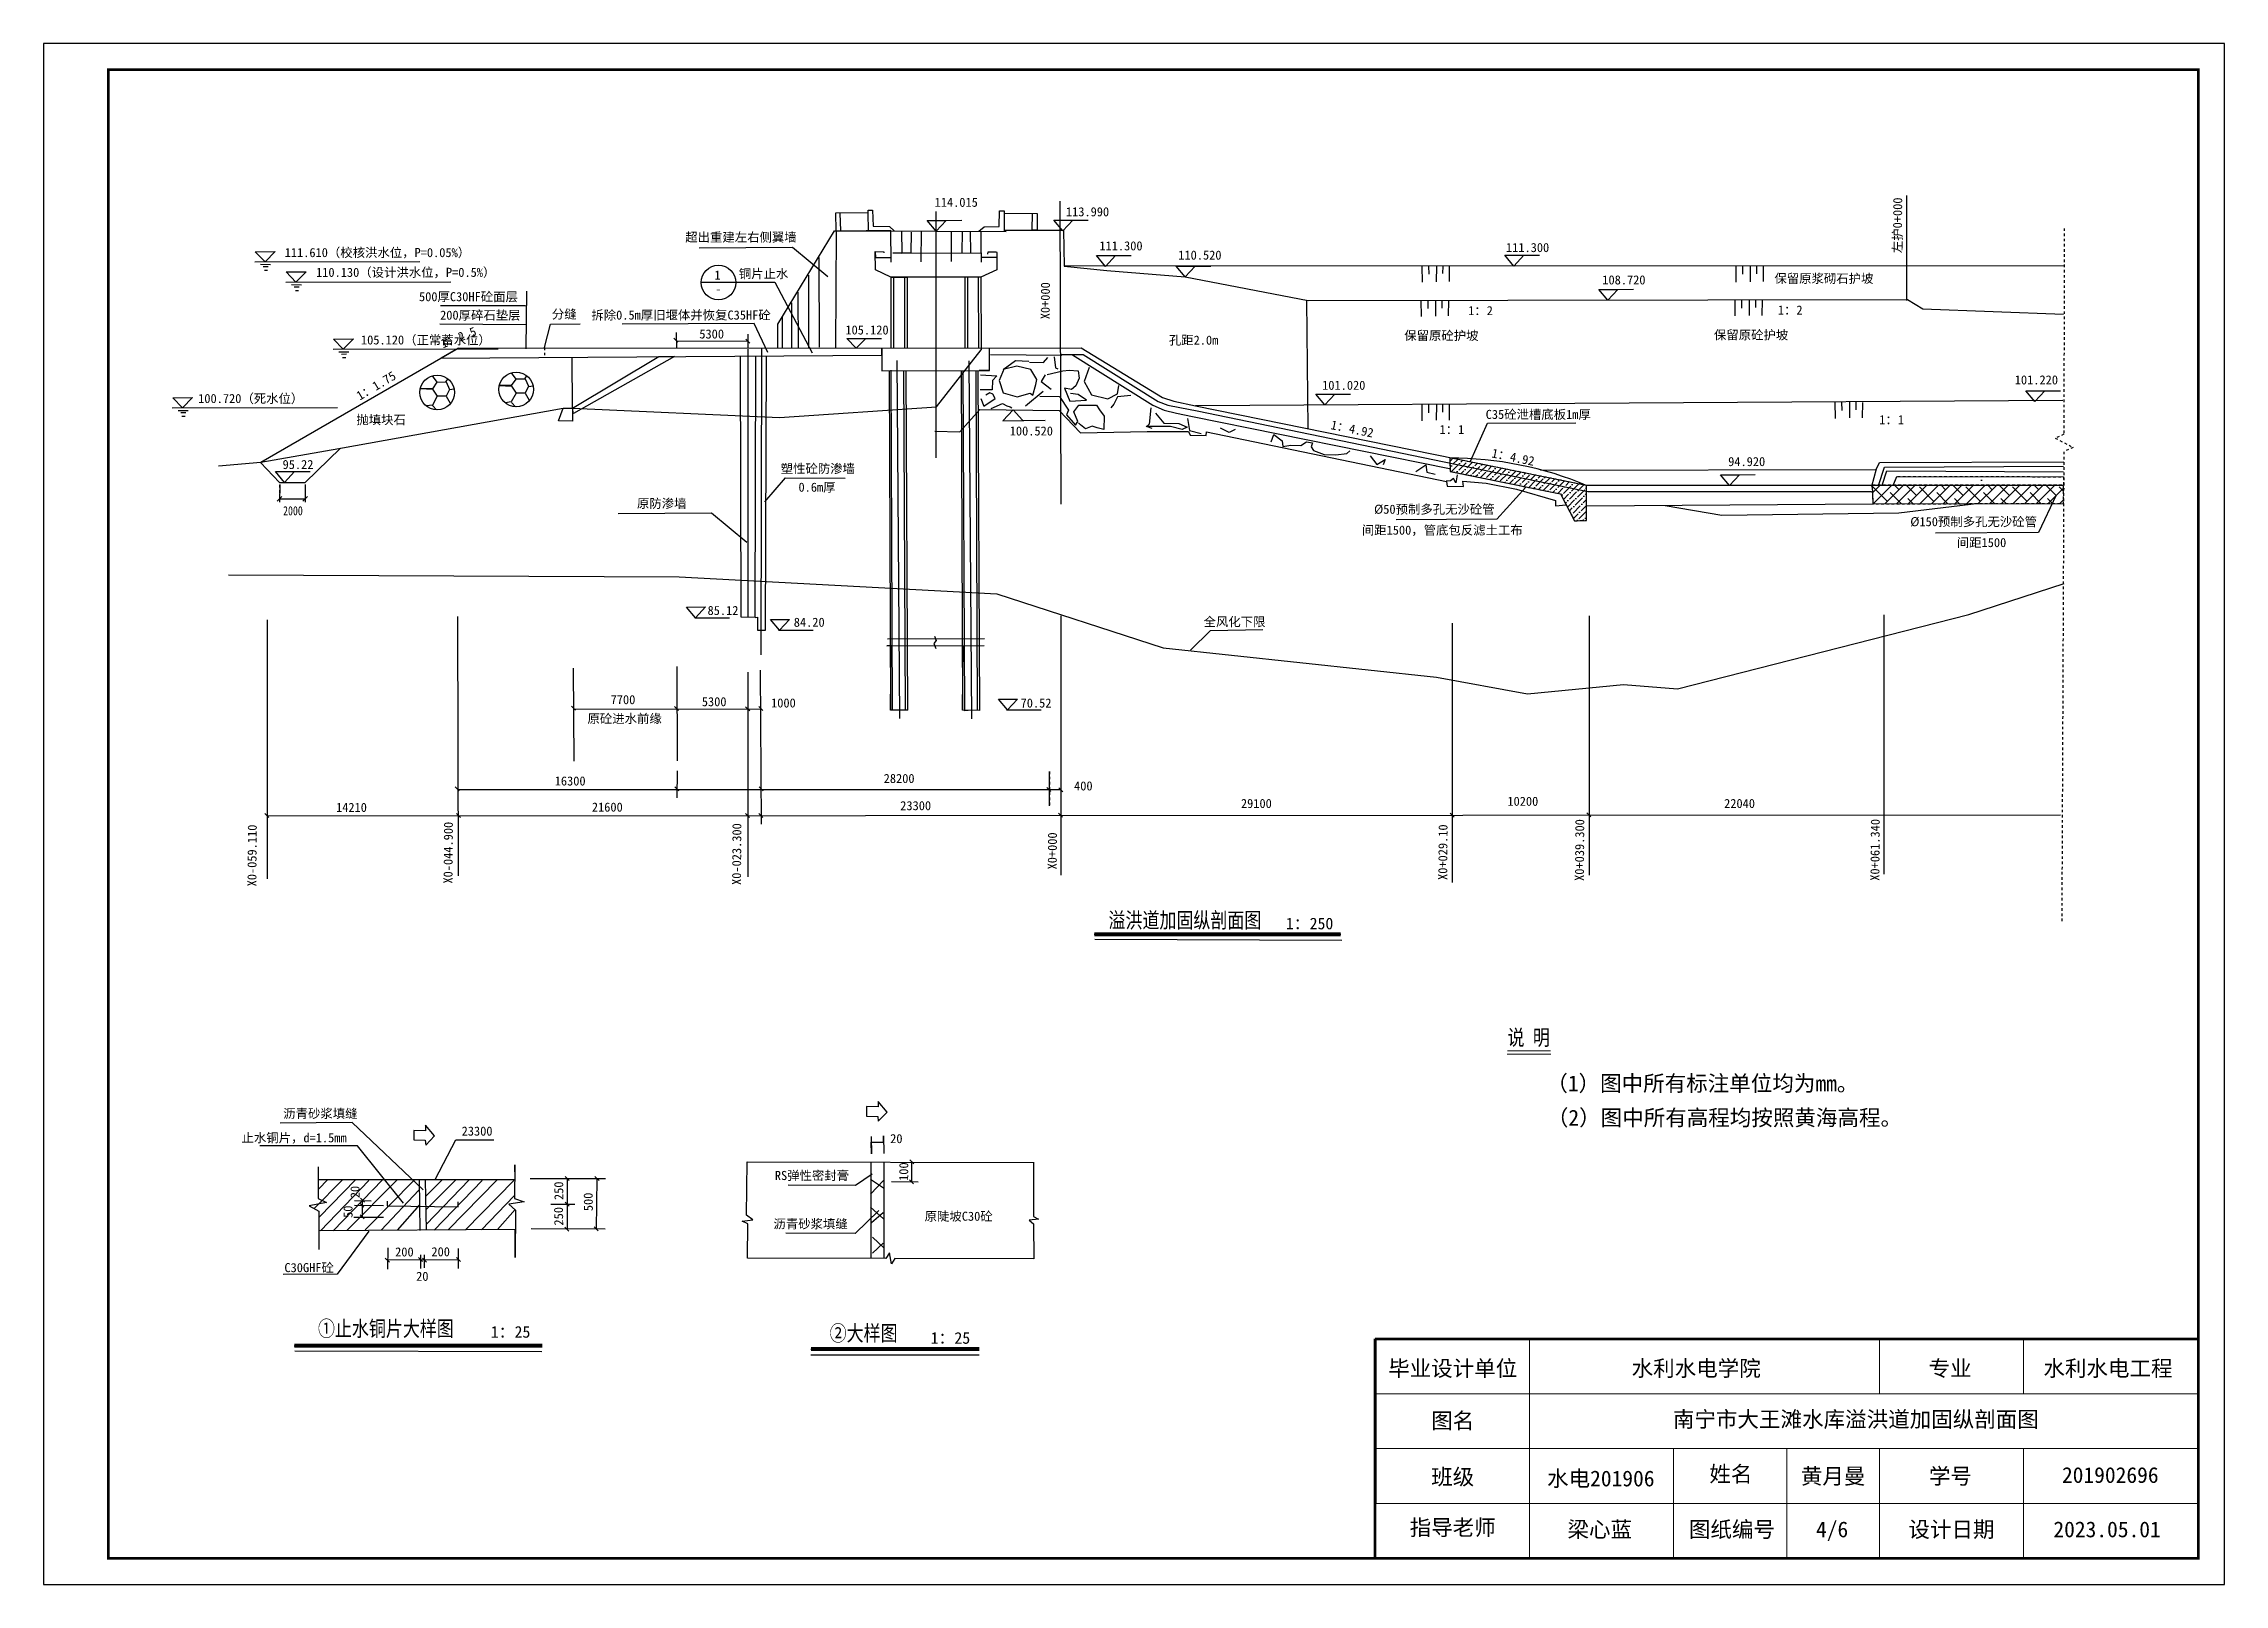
# Model space of a CAD drawing. Header units: millimetres. Extents: x 2456 to 5353, y 685 to 1986.
# Drawn here: x 2456 to 3297, y 1365 to 1959 of the extents above; entities that cross this region are included whole.
import ezdxf
from ezdxf.enums import TextEntityAlignment as Align

# ---------------------------------------------------------------- set-up
doc = ezdxf.new("R2010")
doc.units = ezdxf.units.MM
doc.linetypes.add('2', pattern=[3, 1, -1, 1])
doc.layers.get('0').update_dxf_attribs({"color": 10})
for name, color, linetype in [('0-外框', 6, 'Continuous'), ('2文字', 7, 'Continuous'), ('TXT-DIM', 7, 'Continuous'), ('TXT-NOTE', 2, 'Continuous'), ('图框', 7, 'Continuous'), ('签名', 193, '2')]:
    doc.layers.add(name, color=color, linetype=linetype)
doc.styles.add('HT', font='', dxfattribs={"width": 0.8})
doc.styles.add('宋体', font='')
doc.styles.get('HT').set_extended_font_data('SimHei')
doc.styles.get('宋体').set_extended_font_data('SimSun')
doc.dimstyles.new('BLcr1000m2', dxfattribs={"dimtxt": 1.5, "dimasz": 0.005, "dimexe": 1.25, "dimexo": 1, "dimgap": 0.4, "dimtad": 1, "dimdec": 0, "dimlfac": 1000, "dimzin": 0, "dimdsep": 46, "dimtxsty": 'HT', "dimblk": '_DIMX', "dimcen": -0.09, "dimclrd": 256, "dimclrt": 256, "dimaunit": 1, "dimadec": 0, "dimazin": 0, "dimtfac": 1, "dimtdec": 0, "dimtmove": 2, "dimatfit": 3, "dimldrblk": '_DIMX', "dimfxl": 1, "dimfrac": 2, "dimtolj": 1, "dimtzin": 0, "dimarcsym": 0})
pattern_1 = [(37.5, (1272.085, 659.966), (-1.6, 48.9413), [0, -38.608, 0, -43.18, 0, -41.275]), (7.5, (1272.085, 659.966), (44.9523, 71.6825), [0, -20.828, 0, -34.798, 0, -13.335]), (327.5, (1240.843, 659.966), (79.0992, 0.1437), [0, -12.7, 0, -45.72, 0, -59.69]), (317.5, (1240.84, 659.966), (76.3556, 22.293), [0, -6.35, 0, -29.972, 0, -34.29])]

msp = doc.modelspace()

# ---------------------------------------------------------------- texts
at = {"layer": '2文字', "color": 0, "linetype": 'Continuous', "style": '宋体'}
for s, height, p in [('（1）图中所有标注单位均为mm。', 6.086447, (3095.5584, 1558.1528)), ('（2）图中所有高程均按照黄海高程。', 6.086447, (3104.0808, 1544.9098)), ('毕业设计单位', 6.08645, (2999.2868, 1448.2714)), ('水利水电学院', 6.08645, (3093.1883, 1448.2714)), ('专业', 6.08645, (3191.1185, 1448.2714)), ('水利水电工程', 6.08645, (3251.9724, 1448.2714)), ('图名', 6.08645, (2999.2868, 1428.1066)), ('南宁市大王滩水库溢洪道加固纵剖面图', 6.086447, (3154.773, 1428.6323)), ('班级', 6.08645, (2999.2868, 1406.4395)), ('水电201906', 6.08645, (3056.3972, 1405.8045)), ('姓名', 6.08645, (3106.5565, 1407.5429)), ('黄月曼', 6.08645, (3146.0136, 1406.7211)), ('学号', 6.08645, (3191.2247, 1406.7211)), ('201902696', 6.08645, (3252.8764, 1407.132)), ('指导老师', 6.08645, (2999.2868, 1386.922)), ('梁心蓝', 6.08645, (3056.0022, 1386.1779)), ('图纸编号', 6.08645, (3106.9675, 1386.1779)), ('4/6', 6.08645, (3145.6026, 1386.1779)), ('设计日期', 6.08645, (3191.6358, 1386.1779)), ('2023.05.01', 6.08645, (3251.6433, 1386.1779))]:
    msp.add_text(s, height=height, dxfattribs=at).set_placement(p, align=Align.MIDDLE_CENTER)
at = {"layer": 'TXT-DIM', "color": 0, "linetype": 'Continuous', "style": '宋体'}
for s, height, p in [('114.015', 3.5, (2807.8299, 1897.814)), ('113.990', 3.5, (2858.4653, 1894.1573)), ('超出重建左右侧翼墙', 3.5, (2724.8013, 1884.3695)), ('111.610（校核洪水位，P=0.05%%%）', 3.5, (2584.6086, 1878.4306)), ('111.300', 3.5, (2871.3567, 1881.0181)), ('110.520', 3.5, (2901.7975, 1877.4477)), ('111.300', 3.5, (3028.1658, 1880.3682)), ('110.130（设计洪水位，P=0.5%%%）', 3.5, (2595.5216, 1870.8077)), ('1', 3.5, (2715.7416, 1869.7369)), ('铜片止水', 3.5, (2733.5254, 1870.2852)), ('108.720', 3.5, (3065.3122, 1867.8904)), ('保留原浆砌石护坡', 3.5, (3142.4461, 1868.4496)), ('500厚C30HF砼面层', 3.5, (2619.7152, 1861.4222)), ('-', 3.5, (2716.0598, 1864.4089)), ('200厚碎石垫层', 3.5, (2624.2918, 1854.3001)), ('分缝', 3.5, (2656.6652, 1854.7027)), ('拆除0.5m厚旧堰体并恢复C35HF砼', 3.5, (2701.6957, 1854.3443)), ('105.120', 3.5, (2773.4154, 1848.5949)), ('1：2', 3.5, (3010.0006, 1856.0447)), ('1：2', 3.5, (3129.445, 1856.2666)), ('105.120（正常蓄水位）', 3.5, (2603.2995, 1844.7459)), ('5300', 3.5, (2713.5126, 1847.0405)), ('孔距2.0m', 3.5, (2899.3588, 1844.6691)), ('保留原砼护坡', 3.5, (2994.921, 1846.4488)), ('保留原砼护坡', 3.5, (3114.3654, 1846.6707)), ('101.020', 3.5, (2957.2742, 1827.2706)), ('101.220', 3.5, (3224.3794, 1829.3391)), ('100.720（死水位）', 3.5, (2535.7496, 1822.1641)), ('C35砼泄槽底板1m厚', 3.5, (3032.2799, 1816.0379)), ('抛填块石', 3.5, (2586.0508, 1813.9921)), ('100.520', 3.5, (2836.7897, 1809.6484)), ('1：1', 3.5, (2998.9711, 1810.1945)), ('1：1', 3.5, (3168.5448, 1813.9807)), ('95.22', 3.5, (2553.9802, 1796.7241)), ('塑性砼防渗墙', 3.5, (2754.4482, 1795.1423)), ('94.920', 3.5, (3112.6607, 1797.8491)), ('原防渗墙', 3.5, (2694.2476, 1781.7271)), ('0.6m厚', 3.5, (2754.1367, 1787.9794)), ('%%C50预制多孔无沙砼管', 3.5, (2992.2088, 1779.4767)), ('%%C150预制多孔无沙砼管', 3.5, (3200.1739, 1774.6838)), ('间距1500，管底包反滤土工布', 3.5, (2995.2624, 1771.4148)), ('间距1500', 3.5, (3203.2274, 1766.6219)), ('85.12', 3.5, (2717.872, 1740.4488)), ('84.20', 3.5, (2751.1284, 1735.9109)), ('全风化下限', 3.5, (2915.1476, 1736.1091)), ('7700', 3.5, (2679.3103, 1706.0733)), ('原砼进水前缘', 3.5, (2679.9467, 1698.7567)), ('5300', 3.5, (2714.4742, 1705.2781)), ('1000', 3.5, (2741.1781, 1704.7912)), ('70.52', 3.5, (2838.6003, 1704.7648)), ('16300', 3.5, (2658.9393, 1674.7132)), ('28200', 3.5, (2785.7986, 1675.6683)), ('400', 3.5, (2856.8449, 1672.8136)), ('14210', 3.5, (2574.6036, 1664.5313)), ('21600', 3.5, (2673.2671, 1664.6363)), ('23300', 3.5, (2792.1864, 1665.1961)), ('29100', 3.5, (2923.5733, 1666.0352)), ('10200', 3.5, (3026.3306, 1666.8876)), ('22040', 3.5, (3109.901, 1666.0352)), ('1：250', 4.48136, (2944.0976, 1619.7599)), ('沥青砂浆填缝', 3.5, (2562.6074, 1546.5101)), ('止水铜片，d=1.5mm', 3.5, (2552.4743, 1537.1499)), ('23300', 3.5, (2623.0432, 1539.73)), ('20', 3.5, (2784.7355, 1536.8382)), ('RS弹性密封膏', 3.5, (2752.1768, 1522.6065)), ('沥青砂浆填缝', 3.5, (2751.6694, 1503.9664)), ('原陡坡C30砼', 3.5, (2808.7636, 1506.9082)), ('C30GHF砼', 3.5, (2558.2704, 1487.0931)), ('200', 3.5, (2595.0063, 1493.1503)), ('200', 3.5, (2609.0022, 1493.2158)), ('20', 3.5, (2601.9291, 1483.7507)), ('1：25', 4.48136, (2635.9599, 1462.3104)), ('1：25', 4.48136, (2805.5903, 1459.9815))]:
    msp.add_text(s, height=height, dxfattribs=at).set_placement(p, align=Align.MIDDLE_CENTER)
for s, rotation, p in [('左护0+000', 89.6198329, (3170.8129, 1888.9321)), ('X0+000', 89.6198329, (2842.1517, 1859.8627)), ('1：2.5', 21.3637017, (2615.8722, 1845.7111)), ('1：1.75', 31.0202641, (2584.088, 1827.141)), ('1：4.92', 348.5667688, (2960.5441, 1810.45)), ('1：4.92', 348.5667688, (3022.6027, 1799.5596)), ('X0-059.110', 89.6198329, (2536.2544, 1645.9792)), ('X0-044.900', 89.6198329, (2611.8808, 1647.067)), ('X0-023.300', 89.6198329, (2723.1441, 1646.5231)), ('X0+029.10', 89.6198329, (2995.4806, 1647.2538)), ('X0+039.300', 89.6198329, (3048.1989, 1648.0961)), ('X0+061.340', 89.6198329, (3162.1535, 1648.1518)), ('X0+000', 89.6198329, (2844.8662, 1647.7481)), ('100', 89.6667108, (2787.5509, 1524.0975)), ('20', 90.7746446, (2575.9473, 1516.2384)), ('250', 90.7746446, (2654.544, 1516.7235)), ('500', 90.7746446, (2665.8973, 1512.436)), ('50', 90.7746446, (2573.2703, 1508.6409)), ('250', 90.7746446, (2654.4599, 1506.8875))]:
    msp.add_text(s, height=3.5, rotation=rotation, dxfattribs=at).set_placement(p, align=Align.MIDDLE_CENTER)
at = {"layer": 'TXT-NOTE', "color": 0, "style": 'HT', "width": 0.8}
for s, p in [('溢洪道加固纵剖面图', (2896.0043, 1618.0491)), ('说 明', (3028.5914, 1572.8219)), ('①止水铜片大样图', (2587.8666, 1460.5996)), ('②大样图', (2772.093, 1458.811))]:
    msp.add_text(s, height=6, dxfattribs=at).set_placement(p, align=Align.CENTER)

# ---------------------------------------------------------------- blocks, each defined once
blk = doc.blocks.new('_DIMX')
at = {"const_width": 50}
blk.add_lwpolyline([(-70, -70), (70, 70)], dxfattribs=at)
blk = doc.blocks.new('*D34')
at = {"layer": 'Defpoints', "color": 0, "transparency": 16777216}
for p in [(2546.89, 1789.83), (2556.78, 1789.83)]:
    blk.add_point(p, dxfattribs=at)
at = {"layer": '签名', "color": 0, "lineweight": -2, "transparency": 16777216}
for p, q in [((2546.89, 1788.83), (2546.89, 1782.2)), ((2556.78, 1788.83), (2556.78, 1782.2))]:
    blk.add_line(p, q, dxfattribs=at)
at = {"layer": '签名', "lineweight": -2, "transparency": 16777216}
blk.add_line((2546.89, 1783.45), (2556.77, 1783.45), dxfattribs=at)
at = {"layer": '签名', "transparency": 16777216, "insert": (2552.03, 1778.86), "char_height": 3.5, "attachment_point": 5, "style": 'HT', "bg_fill": 3, "box_fill_scale": 1.1, "bg_fill_color": 256, "bg_fill_true_color": 13158600, "bg_fill_transparency": 0}
blk.add_mtext('\\A1;2000', dxfattribs=at)
at = {"layer": 'Defpoints', "color": 0, "transparency": 16777216}
blk.add_point((2556.78, 1783.45), dxfattribs=at)
at = {"layer": '签名', "lineweight": -2, "transparency": 16777216, "xscale": 0.005, "yscale": 0.005, "zscale": 0.005, "rotation": 180}
blk.add_blockref('_DIMX', (2546.89, 1783.45), dxfattribs=at)
at = {"layer": '签名', "lineweight": -2, "transparency": 16777216, "xscale": 0.005, "yscale": 0.005, "zscale": 0.005}
blk.add_blockref('_DIMX', (2556.78, 1783.45), dxfattribs=at)

# ---------------------------------------------------------------- hatches: boundary and pattern name
at = {"layer": '签名'}
h = msp.add_hatch(dxfattribs=at)
h.set_pattern_fill('ANSI36', color=0, scale=0.5)
h.set_pattern_definition([(45, (1272.0848, 659.9659), (0.841899, 3.086963), [3.96875, -0.79375, 0, -0.79375])])
h.paths.add_polyline_path([(2998.6037, 1799.1656, 0.00085672), (2998.1375, 1799.1651), (2998.1866, 1797.3013), (3050.923, 1786.4369), (3050.9341, 1788.6617)])
h.paths.add_polyline_path([(2998.1866, 1797.3013), (2998.2714, 1794.0809), (3040.8931, 1785.3587), (3046.2888, 1774.9773), (3050.8664, 1775.1821), (3050.923, 1786.4369)])
h = msp.add_hatch(dxfattribs=at)
h.set_pattern_fill('AR-SAND', color=0)
h.set_pattern_definition(pattern_1)
edge = h.paths.add_edge_path()
edge.add_line((3169.1347, 1788.7169), (3170.5657, 1792.14))
edge.add_line((3170.5657, 1792.14), (3234.7791, 1791.9991))
edge.add_line((3234.7791, 1791.9991), (3234.8356, 1788.7295))
edge.add_line((3234.8356, 1788.7295), (3169.1399, 1788.7295))
h = msp.add_hatch(dxfattribs=at)
h.set_pattern_fill('AR-SAND', color=0)
h.set_pattern_definition(pattern_1)
edge = h.paths.add_edge_path()
edge.add_line((3169.1347, 1788.7169), (3170.5657, 1792.14))
edge.add_line((3170.5657, 1792.14), (3234.7791, 1791.9991))
edge.add_line((3234.7791, 1791.9991), (3234.8356, 1788.7295))
edge.add_line((3234.8356, 1788.7295), (3169.1399, 1788.7295))
h = msp.add_hatch(dxfattribs=at)
h.set_pattern_fill('AR-SAND', color=0)
h.set_pattern_definition(pattern_1)
edge = h.paths.add_edge_path()
edge.add_line((3169.1347, 1788.7169), (3170.5657, 1792.14))
edge.add_line((3170.5657, 1792.14), (3234.7791, 1791.9991))
edge.add_line((3234.7791, 1791.9991), (3234.8356, 1788.7295))
edge.add_line((3234.8356, 1788.7295), (3169.1399, 1788.7295))
h = msp.add_hatch(dxfattribs=at)
h.set_pattern_fill('AR-SAND', color=0)
h.set_pattern_definition(pattern_1)
edge = h.paths.add_edge_path()
edge.add_line((3169.1347, 1788.7169), (3170.5657, 1792.14))
edge.add_line((3170.5657, 1792.14), (3234.7791, 1791.9991))
edge.add_line((3234.7791, 1791.9991), (3234.8356, 1788.7295))
edge.add_line((3234.8356, 1788.7295), (3169.1399, 1788.7295))
h = msp.add_hatch(dxfattribs=at)
h.set_pattern_fill('AR-SAND', color=0)
h.set_pattern_definition(pattern_1)
edge = h.paths.add_edge_path()
edge.add_line((3169.1347, 1788.7169), (3170.5657, 1792.14))
edge.add_line((3170.5657, 1792.14), (3234.7791, 1791.9991))
edge.add_line((3234.7791, 1791.9991), (3234.8356, 1788.7295))
edge.add_line((3234.8356, 1788.7295), (3169.1399, 1788.7295))
h = msp.add_hatch(dxfattribs=at)
h.set_pattern_fill('ANSI38', color=0)
h.set_pattern_definition([(45, (1272.0848, 659.966), (-2.245064, 2.245064), []), (135, (1272.0848, 659.966), (-6.735192, 2.245064), [7.9375, -4.7625])])
edge = h.paths.add_edge_path()
edge.add_line((3160.9282, 1788.3445), (3161.3588, 1781.5541))
edge.add_line((3161.3588, 1781.5541), (3234.8755, 1781.6827))
edge.add_line((3234.8755, 1781.6827), (3234.8356, 1788.7295))
edge.add_line((3234.8356, 1788.7295), (3161.0259, 1788.7153))

# ---------------------------------------------------------------- linework, layer by layer
at = {"color": 0}
for p, q in [((2761.3831, 1893.7349), (2773.7997, 1893.8115)), ((2761.4981, 1886.8422), (2761.3831, 1893.7349)), ((2762.9791, 1893.5705), (2763.1336, 1886.8188)), ((2773.7862, 1893.7957), (2773.8588, 1886.8591)), ((2773.7997, 1893.8115), (2773.838, 1894.8071)), ((2773.838, 1894.8071), (2775.5625, 1894.8071)), ((2775.5625, 1894.8071), (2775.8307, 1888.6037)), ((2800.0473, 1799.3131), (2800.0656, 1894.2138)), ((2824.4391, 1888.4355), (2824.4789, 1894.5294)), ((2824.4789, 1894.5294), (2826.3125, 1894.5692)), ((2826.3125, 1894.5692), (2826.3125, 1886.5237)), ((2826.4689, 1893.5597), (2838.9761, 1893.5346)), ((2837.0712, 1887.0479), (2837.2466, 1893.5597)), ((2838.9761, 1893.5346), (2839.0262, 1887.073)), ((2848.3071, 1781.3912), (2847.9292, 1898.1979)), ((3174.368, 1859.9548), (3174.368, 1900.4424)), ((2739.0415, 1850.8354), (2760.8894, 1886.8325)), ((2760.8894, 1886.8325), (2773.0272, 1886.8325)), ((2761.472, 1886.8325), (2761.2778, 1841.6178)), ((2782.568, 1886.9606), (2773.0567, 1886.8491)), ((2773.0567, 1886.8491), (2827.0533, 1886.5286)), ((2775.8307, 1888.6037), (2782.1036, 1888.4196)), ((2782.1036, 1888.4196), (2783.8695, 1886.7741)), ((2782.7121, 1874.6718), (2782.568, 1886.9606)), ((2786.6688, 1886.8218), (2786.8241, 1878.2086)), ((2790.3963, 1886.2786), (2790.3575, 1878.131)), ((2794.2924, 1886.7276), (2794.2218, 1874.8331)), ((2796.578, 1890.8218), (2809.9313, 1890.8511)), ((2796.578, 1890.8218), (2803.9079, 1890.8379)), ((2800.0641, 1886.6888), (2796.578, 1890.8218)), ((2803.9079, 1890.8379), (2800.0641, 1886.6888)), ((2805.8246, 1886.6173), (2805.8976, 1874.9992)), ((2810.0814, 1886.4958), (2809.9841, 1878.3291)), ((2813.1463, 1886.5687), (2813.3409, 1878.3291)), ((2816.5069, 1886.6432), (2818.5796, 1888.3558)), ((2817.3821, 1878.325), (2817.4597, 1886.5502)), ((2818.5796, 1888.3558), (2824.4391, 1888.4355)), ((2826.3125, 1886.5237), (2826.4321, 1887.0813)), ((2826.4321, 1887.0813), (2849.1922, 1887.0016)), ((2839.0262, 1887.073), (2837.0712, 1887.0479)), ((2845.4151, 1890.9466), (2858.7685, 1890.976)), ((2845.4151, 1890.9466), (2852.7451, 1890.9628)), ((2848.9013, 1886.8136), (2845.4151, 1890.9466)), ((2852.7451, 1890.9628), (2848.9013, 1886.8136)), ((2849.1922, 1887.0016), (2849.3872, 1873.2053)), ((2537.4549, 1878.7367), (2545.1589, 1878.8487)), ((2541.2649, 1874.8737), (2537.4549, 1878.7367)), ((2545.1589, 1878.8487), (2541.2649, 1874.8737)), ((2708.6836, 1880.1976), (2744.6778, 1880.4452)), ((2744.6778, 1880.4452), (2758.3072, 1869.1786)), ((2754.8691, 1876.5476), (2754.9662, 1842.006)), ((2776.6403, 1871.8112), (2776.6217, 1878.8286)), ((2776.6217, 1878.8286), (2779.9376, 1878.7591)), ((2776.6217, 1878.8286), (2776.6278, 1876.5105)), ((2776.6278, 1876.5105), (2782.6897, 1876.5816)), ((2779.9376, 1878.7591), (2779.9275, 1878.2792)), ((2786.8241, 1878.2086), (2783.4072, 1878.2086)), ((2786.7465, 1878.2086), (2817.3821, 1878.325)), ((2790.3575, 1878.131), (2786.7465, 1878.2086)), ((2817.4181, 1878.345), (2817.4181, 1874.7788)), ((2823.4397, 1876.4597), (2817.5552, 1876.5373)), ((2820.055, 1877.7785), (2820.1171, 1878.6783)), ((2820.1171, 1878.6783), (2823.4087, 1878.6783)), ((2823.4087, 1878.6783), (2823.4397, 1878.4145)), ((2823.4218, 1878.4084), (2823.4512, 1871.7463)), ((2861.927, 1877.2285), (2875.2804, 1877.2579)), ((2861.927, 1877.2285), (2869.257, 1877.2446)), ((2865.4132, 1873.0955), (2861.927, 1877.2285)), ((2869.257, 1877.2446), (2865.4132, 1873.0955)), ((3019.4004, 1877.3586), (3032.7538, 1877.388)), ((3019.4004, 1877.3586), (3026.7304, 1877.3747)), ((3022.8866, 1873.2256), (3019.4004, 1877.3586)), ((3026.7304, 1877.3747), (3022.8866, 1873.2256)), ((2537.3143, 1874.8612), (2600.9882, 1875.0038)), ((2539.514, 1873.8979), (2543.4226, 1873.8417)), ((2540.5613, 1873.0254), (2542.4814, 1873.043)), ((2541.0119, 1871.6549), (2542.2589, 1871.6438)), ((2549.2584, 1867.0606), (2612.9323, 1867.2033)), ((2549.399, 1870.9362), (2557.103, 1871.0481)), ((2553.209, 1867.0731), (2549.399, 1870.9362)), ((2557.103, 1871.0481), (2553.209, 1867.0731)), ((2709.3448, 1867.0721), (2737.8596, 1867.0104)), ((2750.7908, 1869.6587), (2750.7908, 1841.8119)), ((2782.541, 1868.9778), (2776.6403, 1871.8112)), ((2817.3713, 1868.8995), (2782.541, 1868.9778)), ((2782.541, 1868.9778), (2782.5473, 1841.6276)), ((2782.541, 1868.9778), (2788.9569, 1868.9634)), ((2783.6423, 1868.831), (2783.6486, 1841.4808)), ((2787.9006, 1868.9778), (2787.9069, 1841.6276)), ((2788.9569, 1868.9634), (2788.9632, 1841.6291)), ((2811.1225, 1868.8482), (2811.1287, 1841.6341)), ((2812.1287, 1868.7576), (2812.1861, 1841.7457)), ((2816.3136, 1868.7576), (2816.4181, 1841.573)), ((2823.4512, 1871.7463), (2817.3713, 1868.8995)), ((2817.3713, 1868.8995), (2817.4321, 1840.9013)), ((2817.3713, 1868.8995), (2817.3713, 1868.8995)), ((3235.0517, 1873.2583), (2849.396, 1873.2123)), ((2849.396, 1873.2123), (2865.9523, 1871.4721)), ((2865.9523, 1871.4721), (2896.1217, 1869.0629)), ((2892.6355, 1873.1959), (2905.9889, 1873.2253)), ((2892.6355, 1873.1959), (2899.9655, 1873.212)), ((2896.1217, 1869.0629), (2892.6355, 1873.1959)), ((2899.9655, 1873.212), (2896.1217, 1869.0629)), ((2896.1217, 1869.0629), (2943.5421, 1859.8814)), ((2987.3887, 1873.1979), (2987.4717, 1867.0206)), ((2990.1686, 1870.0885), (2990.0933, 1873.2279)), ((2993.0893, 1867.1637), (2993.133, 1873.1973)), ((2995.5208, 1870.2958), (2995.5623, 1873.1979)), ((2998.0517, 1867.2694), (2998.0932, 1873.1564)), ((3108.4181, 1873.1875), (3108.5011, 1867.0102)), ((3111.1979, 1870.0781), (3111.1227, 1873.2174)), ((3114.1187, 1867.1533), (3114.1624, 1873.1868)), ((3116.5502, 1870.2854), (3116.5917, 1873.1875)), ((3119.0811, 1867.2589), (3119.1226, 1873.146)), ((2551.4581, 1866.0973), (2555.3667, 1866.0411)), ((2552.5054, 1865.2248), (2554.4256, 1865.2424)), ((2552.956, 1863.8543), (2554.2031, 1863.8433)), ((2642.0707, 1863.5238), (2641.8758, 1841.3289)), ((2737.8596, 1867.0104), (2752.2404, 1839.7511)), ((2744.4013, 1841.7656), (2744.4013, 1859.0281)), ((2746.7125, 1863.1579), (2746.9067, 1841.6178)), ((2942.894, 1859.8982), (2943.3905, 1810.6158)), ((2943.5421, 1859.8814), (3174.6794, 1860.3615)), ((2987.0593, 1859.9371), (2987.1423, 1853.7598)), ((2989.8392, 1856.8277), (2989.7639, 1859.9671)), ((2992.7599, 1853.9029), (2992.8036, 1859.9365)), ((2995.1914, 1857.035), (2995.2329, 1859.9371)), ((2997.7223, 1854.0086), (2997.7638, 1859.8956)), ((3055.613, 1864.2244), (3068.9664, 1864.2538)), ((3055.613, 1864.2244), (3062.943, 1864.2405)), ((3059.0992, 1860.0914), (3055.613, 1864.2244)), ((3062.943, 1864.2405), (3059.0992, 1860.0914)), ((3108.0288, 1860.1518), (3108.1117, 1853.9745)), ((3110.8086, 1857.0424), (3110.7333, 1860.1817)), ((3113.7293, 1854.1176), (3113.7731, 1860.1512)), ((3116.1609, 1857.2497), (3116.2023, 1860.1518)), ((3118.6918, 1854.2232), (3118.7332, 1860.1103)), ((3174.6794, 1860.3615), (3180.5564, 1856.6756)), ((2641.8758, 1850.5768), (2608.6551, 1850.8688)), ((2641.681, 1857.8777), (2608.9474, 1857.8777)), ((2649.0186, 1841.7679), (2651.3378, 1850.8544)), ((2651.3378, 1850.8544), (2662.7505, 1850.9763)), ((2729.8592, 1851.0909), (2679.0352, 1850.8447)), ((2735.2188, 1839.8875), (2729.8592, 1851.0909)), ((2739.0415, 1841.7149), (2739.0415, 1850.8354)), ((2740.8731, 1841.7656), (2740.8123, 1853.7399)), ((3180.5564, 1856.6756), (3234.7924, 1854.6371)), ((2567.6451, 1845.013), (2575.3491, 1845.125)), ((2571.4551, 1841.15), (2567.6451, 1845.013)), ((2575.3491, 1845.125), (2571.4551, 1841.15)), ((2699.8045, 1847.5902), (2699.9198, 1841.5969)), ((2699.9198, 1844.4399), (2727.449, 1844.2862)), ((2727.3945, 1847.0146), (2727.3945, 1841.5325)), ((2765.6907, 1845.2763), (2779.044, 1845.3057)), ((2765.6907, 1845.2763), (2773.0206, 1845.2924)), ((2769.1759, 1841.6238), (2765.6907, 1845.2763)), ((2773.0206, 1845.2924), (2769.1767, 1841.6245)), ((2539.6508, 1797.6749), (2615.7999, 1841.5894)), ((2567.5045, 1841.1375), (2631.1784, 1841.2801)), ((2569.7042, 1840.1742), (2573.6128, 1840.118)), ((2570.7515, 1839.3017), (2572.6716, 1839.3193)), ((2571.2021, 1837.9311), (2572.4492, 1837.9201)), ((2615.7999, 1841.5894), (2609.0922, 1837.7212)), ((2609.0922, 1837.7212), (2779.1392, 1838.824)), ((2615.7999, 1841.5894), (2856.0391, 1841.6444)), ((2659.8171, 1818.3721), (2659.6895, 1838.0493)), ((2659.8171, 1818.3721), (2659.6895, 1838.0493)), ((2659.8342, 1818.4895), (2693.1556, 1838.2987)), ((2699.1965, 1838.3346), (2660.2655, 1816.4321)), ((2693.1556, 1838.2987), (2699.1965, 1838.3346)), ((2724.5231, 1838.5174), (2724.7001, 1738.0176)), ((2727.4347, 1841.1488), (2727.4165, 1737.7048)), ((2730.3353, 1737.859), (2730.5952, 1838.4503)), ((2732.6684, 1841.4199), (2732.4403, 1723.3273)), ((2734.3245, 1732.9007), (2734.6924, 1838.551)), ((2779.1392, 1838.824), (2779.1386, 1841.6268)), ((2779.1386, 1841.6268), (2779.1493, 1832.7905)), ((2786.0263, 1698.731), (2785.062, 1836.787)), ((2800.225, 1818.9357), (2817.4321, 1840.9013)), ((2813.8299, 1698.6615), (2812.8657, 1836.7175)), ((2817.4305, 1841.6356), (2817.4305, 1841.6356)), ((2820.6747, 1832.9701), (2820.6727, 1841.6363)), ((2821.0836, 1839.0693), (2848.5764, 1838.9179)), ((2826.3095, 1833.7717), (2824.3403, 1829.1553)), ((2825.9308, 1833.3933), (2830.6265, 1836.7989)), ((2831.1567, 1834.6042), (2825.9308, 1833.3933)), ((2830.6265, 1836.7989), (2835.7767, 1836.5719)), ((2836.6098, 1833.3933), (2831.1567, 1834.6042)), ((2836.0797, 1836.1935), (2841.5328, 1836.0421)), ((2838.9577, 1829.458), (2836.6098, 1833.3933)), ((2841.5328, 1836.0421), (2843.199, 1838.0098)), ((2845.5502, 1838.1912), (2846.167, 1833.9243)), ((2846.167, 1833.9243), (2846.9736, 1833.545)), ((2848.2919, 1839.0958), (2856.8007, 1839.1607)), ((2852.6434, 1839.0113), (2883.6543, 1819.5364)), ((2856.0391, 1841.6444), (2887.3598, 1822.6004)), ((2856.8007, 1839.1607), (2885.7046, 1821.053)), ((2859.1199, 1834.1139), (2857.222, 1828.6618)), ((2601.141, 1825.9677), (2605.9084, 1825.7029)), ((2605.7918, 1825.9357), (2601.3637, 1825.9357)), ((2605.6932, 1830.9255), (2607.4815, 1828.4392)), ((2607.4815, 1828.4392), (2605.7918, 1825.9357)), ((2605.9084, 1825.7029), (2607.598, 1823.083)), ((2607.5592, 1828.4989), (2610.9903, 1828.5353)), ((2610.9903, 1828.5353), (2611.7933, 1829.666)), ((2612.4697, 1825.6735), (2611.0774, 1823.0376)), ((2611.1141, 1828.529), (2612.4697, 1825.6735)), ((2612.4697, 1825.6002), (2614.155, 1825.8931)), ((2631.6007, 1827.1497), (2636.368, 1826.8848)), ((2636.2514, 1827.1177), (2631.8233, 1827.1177)), ((2636.1528, 1832.1074), (2637.9411, 1829.6212)), ((2637.9411, 1829.6212), (2636.2514, 1827.1177)), ((2636.368, 1826.8848), (2638.0577, 1824.2649)), ((2638.0189, 1829.6808), (2641.4499, 1829.7173)), ((2641.4499, 1829.7173), (2642.253, 1830.848)), ((2642.9293, 1826.8554), (2641.5371, 1824.2195)), ((2641.5737, 1829.711), (2642.9293, 1826.8554)), ((2642.9293, 1826.7822), (2644.6146, 1827.0751)), ((2779.1493, 1832.7905), (2820.6747, 1832.9701)), ((2781.9225, 1832.8025), (2782.4879, 1702.0648)), ((2783.3014, 1702.1656), (2782.7354, 1833.0458)), ((2786.1115, 1832.8206), (2786.1115, 1832.8206)), ((2788.2409, 1702.0225), (2787.6749, 1832.9027)), ((2789.0999, 1701.9508), (2788.5339, 1832.8311)), ((2809.7261, 1832.733), (2810.2916, 1701.9953)), ((2811.1051, 1702.0961), (2810.539, 1832.9763)), ((2816.0445, 1701.953), (2815.4785, 1832.8332)), ((2816.9035, 1701.8814), (2816.3375, 1832.7616)), ((2820.6747, 1832.9701), (2816.645, 1832.9527)), ((2821.6552, 1825.5434), (2817.0595, 1825.4457)), ((2817.1573, 1831.308), (2823.5131, 1830.9171)), ((2821.8019, 1829.0607), (2821.6552, 1825.5434)), ((2823.5131, 1830.9171), (2821.8019, 1829.0607)), ((2824.3403, 1829.1553), (2825.9308, 1824.3118)), ((2837.3672, 1823.4037), (2838.5033, 1827.566)), ((2838.5033, 1827.566), (2838.9577, 1829.458)), ((2842.0629, 1831.35), (2840.5482, 1828.7769)), ((2840.5482, 1828.7769), (2844.4866, 1825.7497)), ((2842.8457, 1831.4115), (2848.9663, 1832.7864)), ((2848.9663, 1832.7864), (2851.3861, 1833.0709)), ((2852.2401, 1825.6749), (2849.5831, 1826.1016)), ((2849.5831, 1826.1016), (2851.5759, 1821.171)), ((2851.3861, 1833.0709), (2854.8972, 1832.8338)), ((2853.9482, 1827.0498), (2852.2401, 1825.6749)), ((2855.2293, 1830.0367), (2853.9482, 1827.0498)), ((2854.8972, 1832.8338), (2855.2293, 1830.0367)), ((2857.222, 1828.6618), (2859.974, 1823.5415)), ((2870.0326, 1824.0156), (2870.5071, 1827.1446)), ((3220.264, 1825.108), (3233.6174, 1825.1374)), ((3220.264, 1825.108), (3227.594, 1825.1241)), ((3223.7502, 1820.975), (3220.264, 1825.108)), ((3227.594, 1825.1241), (3223.7502, 1820.975)), ((2505.5105, 1818.5403), (2569.1844, 1818.683)), ((2505.6511, 1822.4159), (2513.3551, 1822.5278)), ((2509.4611, 1818.5528), (2505.6511, 1822.4159)), ((2507.7102, 1817.577), (2511.6188, 1817.5208)), ((2508.7575, 1816.7045), (2510.6777, 1816.7221)), ((2513.3551, 1822.5278), (2509.4611, 1818.5528)), ((2569.675, 1802.8537), (2656.2345, 1818.3804)), ((2605.7918, 1819.648), (2603.4825, 1819.3653)), ((2607.598, 1823.083), (2605.7918, 1819.648)), ((2605.8437, 1819.4902), (2607.3767, 1817.7395)), ((2611.0774, 1823.0376), (2607.5602, 1823.0376)), ((2611.0774, 1823.0376), (2612.6162, 1820.3285)), ((2636.2514, 1820.83), (2633.9421, 1820.5473)), ((2638.0577, 1824.2649), (2636.2514, 1820.83)), ((2636.3033, 1820.6721), (2637.8364, 1818.9215)), ((2641.5371, 1824.2195), (2638.0198, 1824.2195)), ((2641.5371, 1824.2195), (2643.0758, 1821.5104)), ((2654.421, 1813.5574), (2656.2106, 1818.4014)), ((2656.2345, 1818.3804), (2659.8171, 1818.3721)), ((2660.2655, 1816.4321), (2659.8125, 1818.3787)), ((2659.8125, 1818.3787), (2659.8351, 1813.4668)), ((2659.8171, 1818.3721), (2739.6893, 1814.8475)), ((2739.6893, 1814.8475), (2800.225, 1818.9357)), ((2809.2595, 1809.3109), (2816.972, 1817.966)), ((2816.972, 1817.966), (2847.5848, 1817.4917)), ((2817.304, 1822.2214), (2818.4774, 1819.1437)), ((2818.4774, 1819.1437), (2822.8286, 1822.1725)), ((2820.8241, 1824.3709), (2819.2107, 1823.4916)), ((2821.9486, 1823.7847), (2820.8241, 1824.3709)), ((2821.2641, 1818.362), (2825.6642, 1820.2673)), ((2822.8286, 1822.1725), (2821.9486, 1823.7847)), ((2825.6642, 1820.2673), (2827.2776, 1819.2902)), ((2825.8071, 1813.5303), (2829.7328, 1817.749)), ((2825.9308, 1824.3118), (2831.3082, 1822.7982)), ((2827.2776, 1819.2902), (2828.6465, 1818.9483)), ((2828.6465, 1818.9483), (2829.331, 1818.5086)), ((2829.7328, 1817.749), (2833.4363, 1813.7893)), ((2831.3082, 1822.7982), (2836.3069, 1824.1605)), ((2841.3056, 1824.9173), (2834.5649, 1819.2413)), ((2836.3069, 1824.1605), (2837.3672, 1823.4037)), ((2840.018, 1823.101), (2847.6675, 1822.9496)), ((2847.5848, 1817.4917), (2855.7719, 1808.9552)), ((2847.6675, 1822.9496), (2851.0757, 1817.6521)), ((2851.0757, 1817.6521), (2850.3941, 1815.9114)), ((2851.5759, 1821.171), (2858.0761, 1821.5029)), ((2854.8023, 1823.6837), (2851.9555, 1824.1104)), ((2853.1964, 1817.0466), (2855.0898, 1819.544)), ((2854.7111, 1813.3383), (2853.1964, 1817.0466)), ((2858.0761, 1821.5029), (2854.8023, 1823.6837)), ((2855.0898, 1819.544), (2861.982, 1819.6197)), ((2859.974, 1823.5415), (2866.3318, 1821.977)), ((2861.982, 1819.6197), (2863.0423, 1817.8034)), ((2863.0423, 1817.8034), (2864.9357, 1815.306)), ((2866.3318, 1821.977), (2870.0326, 1824.0156)), ((2868.6092, 1819.9857), (2867.4231, 1818.6109)), ((2870.0326, 1822.7829), (2868.6092, 1819.9857)), ((2875.2043, 1823.3044), (2870.0326, 1822.7829)), ((2882.847, 1818.5077), (2882.2181, 1812.2536)), ((2883.6543, 1819.5364), (2888.049, 1817.6694)), ((2884.7337, 1816.5627), (2887.8482, 1812.6127)), ((2885.7046, 1821.053), (2889.4232, 1819.5617)), ((2887.3598, 1822.6004), (2891.6825, 1821.1803)), ((2888.049, 1817.6694), (2892.8121, 1816.5124)), ((2889.4232, 1819.5617), (2894.1135, 1818.6702)), ((2891.6825, 1821.1803), (2900.1, 1819.2936)), ((2894.1135, 1818.6702), (2900.7666, 1817.3712)), ((3234.5316, 1821.3302), (2900.1, 1819.2936)), ((2900.1, 1819.2936), (3050.8159, 1788.6942)), ((2900.7666, 1817.3712), (3051.3677, 1786.3453)), ((2946.5489, 1823.7984), (2959.9023, 1823.8278)), ((2946.5489, 1823.7984), (2953.8789, 1823.8146)), ((2950.0351, 1819.6654), (2946.5489, 1823.7984)), ((2953.8789, 1823.8146), (2950.0351, 1819.6654)), ((2987.3603, 1819.7886), (2987.4433, 1813.6113)), ((2990.1401, 1816.6792), (2990.0648, 1819.8185)), ((2993.0608, 1813.7544), (2993.1046, 1819.788)), ((2995.4924, 1816.8865), (2995.5339, 1819.7886)), ((2998.0233, 1813.8601), (2998.0648, 1819.7471)), ((3146.6993, 1820.6883), (3146.7823, 1814.511)), ((3149.4791, 1817.5789), (3149.4038, 1820.7183)), ((3152.3998, 1814.6541), (3152.4436, 1820.6877)), ((3154.8314, 1817.7862), (3154.8728, 1820.6883)), ((3157.3623, 1814.7598), (3157.4037, 1820.6469)), ((2509.2081, 1815.334), (2510.4552, 1815.323)), ((2659.8351, 1813.4668), (2654.421, 1813.5574)), ((2799.5298, 1809.548), (2809.2595, 1809.3109)), ((2842.1764, 1813.6413), (2825.7331, 1813.4563)), ((2833.4363, 1813.7893), (2842.1764, 1813.6413)), ((2850.3941, 1815.9114), (2853.8023, 1811.9004)), ((2853.8023, 1811.9004), (2854.7111, 1813.3383)), ((2855.7715, 1811.9761), (2854.9383, 1812.7329)), ((2857.6649, 1810.4625), (2855.7715, 1811.9761)), ((2855.7719, 1808.9552), (2881.5199, 1809.4294)), ((2860.24, 1811.4464), (2857.6649, 1810.4625)), ((2862.1334, 1810.8409), (2860.24, 1811.4464)), ((2864.7843, 1810.1598), (2862.1334, 1810.8409)), ((2864.9357, 1815.306), (2864.7843, 1810.1598)), ((2882.2181, 1812.2536), (2881.0502, 1811.2961)), ((2890.4236, 1811.3559), (2881.4694, 1811.3559)), ((2881.4694, 1811.3559), (2883.2962, 1810.7574)), ((2881.5199, 1809.4294), (2897.4196, 1809.4294)), ((2887.8482, 1812.6127), (2893.6579, 1812.5229)), ((2895.0055, 1810.1889), (2890.4236, 1811.3559)), ((2892.8121, 1816.5124), (2898.8814, 1815.2759)), ((2893.6579, 1812.5229), (2896.8921, 1811.1165)), ((2896.8921, 1811.1165), (2895.0055, 1810.1889)), ((2896.982, 1814.4979), (2897.7905, 1809.77)), ((2897.4196, 1809.4294), (2898.0129, 1808.0067)), ((2897.7905, 1809.77), (2902.2826, 1808.6628)), ((2898.8814, 1815.2759), (2998.0717, 1795.1883)), ((2904.1829, 1807.8881), (2904.3015, 1809.3109)), ((2904.3015, 1809.3109), (2996.8519, 1790.2223)), ((2913.0335, 1808.9919), (2909.7693, 1810.7874)), ((2915.3395, 1810.1889), (2913.0335, 1808.9919)), ((2929.2154, 1805.4035), (2930.2976, 1808.2269)), ((2930.2976, 1808.2269), (2933.5139, 1805.8841)), ((3006.1205, 1798.0426), (3012.7364, 1812.6184)), ((3012.7364, 1812.6184), (3046.7195, 1812.721)), ((2539.6508, 1797.6749), (2569.675, 1802.8537)), ((2556.777, 1789.8309), (2570.3635, 1802.9901)), ((2898.0129, 1808.0067), (2904.1829, 1807.8881)), ((2933.5139, 1805.8841), (2933.8145, 1803.6014)), ((2933.8145, 1803.6014), (2936.8204, 1804.142)), ((2936.8204, 1804.142), (2940.7282, 1804.0219)), ((2940.7282, 1804.0219), (2942.9525, 1805.4936)), ((2942.9525, 1805.4936), (2945.1769, 1805.1032)), ((2945.1769, 1805.1032), (2944.7261, 1803.5112)), ((2944.7261, 1803.5112), (2945.5978, 1802.0695)), ((2945.5978, 1802.0695), (2949.776, 1800.5377)), ((2949.776, 1800.5377), (2954.1947, 1800.4776)), ((2954.1947, 1800.4776), (2958.4234, 1801.0044)), ((2958.4234, 1801.0044), (2959.5699, 1801.939)), ((2967.4715, 1800.0628), (2970.0385, 1796.7234)), ((2523.2984, 1796.2463), (2539.6508, 1797.6749)), ((2539.496, 1797.4525), (2546.8851, 1789.8309)), ((2545.2664, 1793.9639), (2558.6197, 1793.9933)), ((2545.2664, 1793.9639), (2552.5963, 1793.98)), ((2548.7525, 1789.8309), (2545.2664, 1793.9639)), ((2552.5963, 1793.98), (2548.7525, 1789.8309)), ((2733.9666, 1782.3723), (2741.9922, 1791.5198)), ((2741.9922, 1791.5198), (2765.0338, 1791.4961)), ((2970.0385, 1796.7234), (2973.2836, 1798.6593)), ((2973.2836, 1798.6593), (2972.5087, 1796.5783)), ((2985.0048, 1794.0616), (2988.8795, 1796.6266)), ((2988.8795, 1796.6266), (2989.267, 1793.8196)), ((2989.267, 1793.8196), (2992.4637, 1793.0453)), ((2998.135, 1799.2597), (2998.2714, 1794.0809)), ((2998.2714, 1794.0809), (3040.8931, 1785.3587)), ((2999.5351, 1791.3514), (2998.3727, 1790.3834)), ((3000.5522, 1789.7059), (2999.5351, 1791.3514)), ((3000.9882, 1792.7549), (3000.5522, 1789.7059)), ((3033.1221, 1794.5093), (3162.5935, 1794.8165)), ((3102.5846, 1792.7749), (3115.938, 1792.8043)), ((3102.5846, 1792.7749), (3109.9146, 1792.791)), ((3106.0708, 1788.6419), (3102.5846, 1792.7749)), ((3109.9146, 1792.791), (3106.0708, 1788.6419)), ((3160.9282, 1788.3445), (3162.6784, 1794.99)), ((3162.5935, 1794.8165), (3163.9345, 1797.4965)), ((3163.4329, 1788.6003), (3165.845, 1795.6557)), ((3163.9345, 1797.4965), (3235.0047, 1797.7491)), ((3164.905, 1788.7848), (3166.6618, 1794.3318)), ((3165.845, 1795.6557), (3234.7791, 1796.0579)), ((3166.6618, 1794.3318), (3234.8356, 1793.8594)), ((3169.1103, 1788.6585), (3170.5657, 1792.14)), ((3170.5657, 1792.14), (3234.7791, 1791.9991)), ((2546.8851, 1789.8309), (2556.777, 1789.8309)), ((2546.8851, 1789.8309), (2548.7525, 1789.8309)), ((2998.3727, 1790.3834), (2996.8228, 1790.2382)), ((2996.8519, 1790.2223), (2997.2033, 1788.3457)), ((2997.2033, 1788.3457), (3003.4589, 1788.2713)), ((3003.4589, 1788.2713), (3003.2354, 1790.3549)), ((3003.2354, 1790.3549), (3012.2345, 1789.5417)), ((3012.2345, 1789.5417), (3023.9204, 1787.187)), ((3027.5206, 1787.9971), (3016.3298, 1775.5838)), ((3023.9204, 1787.187), (3038.9551, 1782.7755)), ((3040.8931, 1785.3587), (3046.2888, 1774.9773)), ((3050.8159, 1788.6942), (3234.8356, 1788.7295)), ((3050.8664, 1775.1821), (3050.9347, 1788.7678)), ((3051.3677, 1786.3453), (3160.7695, 1786.268)), ((3161.0465, 1788.5598), (3161.3588, 1781.5541)), ((3232.0282, 1784.8969), (3225.219, 1770.5295)), ((2677.4359, 1777.806), (2713.4301, 1778.0536)), ((2713.4301, 1778.0536), (2727.0595, 1766.7871)), ((3016.3298, 1775.5838), (2977.5213, 1775.3787)), ((3038.9551, 1782.7755), (3038.877, 1780.8457)), ((3038.877, 1780.8457), (3043.0916, 1781.1264)), ((3046.2888, 1774.9773), (3050.8664, 1775.1821)), ((3051.0292, 1780.7794), (3161.3588, 1781.5541)), ((3103.127, 1777.0962), (3081.2056, 1780.7683)), ((3171.2904, 1778.0165), (3103.127, 1777.0962)), ((3161.3588, 1781.5541), (3235.0047, 1781.6829)), ((3202.2712, 1781.618), (3171.2904, 1778.0165)), ((3225.219, 1770.5295), (3185.496, 1770.2705)), ((2527.1364, 1754.2299), (2700.9384, 1753.3859)), ((2700.9384, 1753.3859), (2823.5375, 1746.8431)), ((3198.3896, 1738.8602), (3235.1356, 1750.8098)), ((2703.8411, 1741.7686), (2711.171, 1741.7847)), ((2707.3272, 1737.6356), (2703.8411, 1741.7686)), ((2711.171, 1741.7847), (2707.3272, 1737.6356)), ((2823.5375, 1746.8431), (2887.6657, 1725.9999)), ((2542.098, 1736.8838), (2542.098, 1636.9255)), ((2615.4909, 1738.1395), (2615.7422, 1638.1813)), ((2707.0183, 1737.6355), (2720.3717, 1737.6648)), ((2724.7001, 1738.0176), (2730.3353, 1737.859)), ((2730.3296, 1737.7939), (2731.1963, 1737.8149)), ((2731.1963, 1737.8149), (2731.2247, 1732.8685)), ((2731.2108, 1732.8685), (2734.3245, 1732.9007)), ((2736.1507, 1736.9484), (2743.4806, 1736.9645)), ((2739.6368, 1732.8154), (2736.1507, 1736.9484)), ((2739.3279, 1732.8153), (2752.6813, 1732.8446)), ((2743.4806, 1736.9645), (2739.6368, 1732.8154)), ((2848.1335, 1738.3344), (2848.1335, 1638.3761)), ((2898.1499, 1725.0868), (2905.9056, 1732.7317)), ((2905.9056, 1732.7317), (2926.0283, 1733.0459)), ((2999.0788, 1735.5394), (2999.0788, 1635.5811)), ((3051.9133, 1738.4042), (3051.9133, 1638.4459)), ((3085.9779, 1710.2119), (3198.3896, 1738.8602)), ((3165.6084, 1738.7033), (3165.6084, 1638.745)), ((2781.0099, 1726.8151), (2818.5792, 1726.9338)), ((2782.7211, 1726.7989), (2781.0099, 1726.8151)), ((2781.2816, 1729.5527), (2818.7789, 1729.6553)), ((2782.4879, 1702.0648), (2782.7211, 1726.7989)), ((2800.0559, 1728.8352), (2799.2352, 1727.7075)), ((2799.2352, 1727.7075), (2799.9533, 1725.7598)), ((2799.4404, 1730.5266), (2800.0559, 1728.8352)), ((2810.2916, 1701.9953), (2810.5247, 1726.7295)), ((2887.6657, 1725.9999), (2993.0874, 1714.7368)), ((2660.0909, 1718.2112), (2660.4148, 1682.2871)), ((2700.0914, 1718.8585), (2700.2533, 1682.449)), ((2727.4601, 1716.593), (2727.4601, 1637.7866)), ((2732.1565, 1717.4021), (2732.6423, 1658.0141)), ((2993.0874, 1714.7368), (3028.1858, 1708.2601)), ((3028.1858, 1708.2601), (3065.1372, 1711.9065)), ((3065.1372, 1711.9065), (3085.9779, 1710.2119)), ((2660.1973, 1702.4791), (2732.6601, 1702.3758)), ((2789.0999, 1701.9508), (2782.4879, 1702.0648)), ((2816.9035, 1701.8814), (2810.2916, 1701.9953)), ((2814.0249, 1701.9436), (2810.8905, 1701.7412)), ((2816.9107, 1701.86), (2814.0249, 1701.9436)), ((2824.0882, 1706.2338), (2831.4181, 1706.25)), ((2827.5743, 1702.1008), (2824.0882, 1706.2338)), ((2827.2654, 1702.1007), (2840.6188, 1702.1301)), ((2831.4181, 1706.25), (2827.5743, 1702.1008)), ((2700.1495, 1678.5721), (2700.0854, 1668.1872)), ((2616.0562, 1671.3696), (2848.1289, 1671.3696)), ((2542.3494, 1661.2872), (3233.6673, 1661.7136)), ((2542.098, 1636.9255), (2542.098, 1636.9255)), ((2861.0403, 1615.6066), (2956.0975, 1615.6066)), ((2861.277, 1613.714), (2956.571, 1613.3592)), ((2773.2041, 1549.1526), (2773.1607, 1548.4007)), ((2773.1955, 1548.4815), (2773.1864, 1545.4618)), ((2777.6899, 1549.0369), (2773.2041, 1549.1526)), ((2781.1772, 1547.085), (2777.6899, 1551.1624)), ((2777.6899, 1551.1624), (2777.6899, 1549.0369)), ((2574.8823, 1543.0298), (2547.0756, 1542.8126)), ((2602.302, 1517.0365), (2574.8823, 1543.0298)), ((2598.6751, 1539.9964), (2598.6317, 1539.2446)), ((2598.6665, 1539.3253), (2598.6575, 1536.3056)), ((2603.1609, 1539.8808), (2598.6751, 1539.9964)), ((2606.6482, 1537.9288), (2603.1609, 1542.0062)), ((2603.1609, 1542.0062), (2603.1609, 1539.8808)), ((2773.1864, 1545.4618), (2777.6109, 1545.4166)), ((2777.6109, 1545.4166), (2777.7477, 1543.4991)), ((2777.7477, 1543.4991), (2781.1772, 1547.085)), ((2576.8704, 1534.0067), (2539.2472, 1534.0067)), ((2598.6575, 1536.3056), (2603.0819, 1536.2604)), ((2603.0819, 1536.2604), (2603.2188, 1534.343)), ((2603.2188, 1534.343), (2606.6482, 1537.9288)), ((2606.8229, 1521.1003), (2614.8587, 1536.4172)), ((2614.8587, 1536.4172), (2629.5122, 1536.3498)), ((2775.0659, 1537.5989), (2775.1383, 1531.0046)), ((2775.1383, 1531.0046), (2775.0835, 1535.4772)), ((2775.1699, 1535.4859), (2779.7922, 1535.5212)), ((2779.7458, 1535.5899), (2779.7458, 1537.928)), ((2779.7458, 1537.928), (2779.9018, 1531.0694)), ((2561.7509, 1525.9734), (2561.7509, 1513.716)), ((2637.5812, 1526.6697), (2637.4439, 1513.7712)), ((2637.7185, 1521.0438), (2637.5812, 1526.6697)), ((2726.9265, 1507.2646), (2727.2307, 1527.8334)), ((2727.264, 1527.8336), (2837.6472, 1527.6703)), ((2775.4044, 1523.0638), (2768.9375, 1518.7318)), ((2774.9508, 1527.7488), (2774.8723, 1490.7813)), ((2779.8673, 1527.7253), (2779.883, 1490.6092)), ((2790.6345, 1528.1255), (2790.6345, 1520.2615)), ((2837.6623, 1527.6838), (2837.6865, 1506.8094)), ((2570.996, 1520.8707), (2560.3297, 1510.0062)), ((2561.6412, 1521.0438), (2637.7185, 1521.0438)), ((2565.5392, 1521.078), (2561.8523, 1517.2939)), ((2576.1522, 1520.9213), (2562.2507, 1506.671)), ((2581.359, 1520.6181), (2562.6045, 1501.3145)), ((2586.6087, 1520.8955), (2567.5649, 1501.2832)), ((2609.7129, 1521.0698), (2603.2517, 1514.6108)), ((2630.7088, 1520.8031), (2611.897, 1501.7135)), ((2637.2293, 1520.6855), (2618.5782, 1501.61)), ((2637.3953, 1514.7732), (2624.732, 1501.701)), ((2643.5517, 1521.3879), (2672.6157, 1521.4748)), ((2657.7357, 1521.3879), (2657.8227, 1501.9109)), ((2669.222, 1521.4748), (2668.9175, 1501.9544)), ((2768.9375, 1518.7318), (2742.9482, 1518.9141)), ((2774.7288, 1515.4367), (2779.7432, 1520.655)), ((2774.7576, 1521.2212), (2779.7762, 1517.8899)), ((2782.8564, 1520.3074), (2793.1198, 1520.1695)), ((2565.0221, 1512.2179), (2558.3435, 1510.8559)), ((2558.3435, 1510.8559), (2562.0235, 1508.813)), ((2561.7509, 1513.716), (2565.0221, 1512.2179)), ((2562.0235, 1508.813), (2562.0295, 1494.1352)), ((2637.7055, 1509.5546), (2630.8828, 1501.7526)), ((2641.1516, 1512.3991), (2635.2467, 1511.5758)), ((2635.2467, 1511.5758), (2637.8558, 1509.2431)), ((2637.4439, 1513.7712), (2641.1516, 1512.3991)), ((2637.8558, 1509.2431), (2637.7185, 1490.9931)), ((2651.5139, 1511.5624), (2660.6943, 1511.6059)), ((2725.3202, 1505.0314), (2729.4407, 1505.4851)), ((2729.4407, 1505.4851), (2726.9265, 1507.2646)), ((2777.9572, 1509.1172), (2768.8954, 1500.1996)), ((2774.8202, 1510.4446), (2779.7238, 1505.8715)), ((2779.6512, 1508.2669), (2775.1835, 1504.4197)), ((2839.5126, 1505.7639), (2835.9766, 1505.3834)), ((2837.6865, 1506.8094), (2839.5126, 1505.7639)), ((2637.7185, 1501.8333), (2562.3278, 1501.2844)), ((2581.3556, 1501.1816), (2569.052, 1484.5044)), ((2637.7185, 1490.9931), (2637.7185, 1501.8333)), ((2672.4417, 1501.9109), (2643.8998, 1502.0848)), ((2727.4154, 1504.0196), (2725.3202, 1505.0314)), ((2727.3219, 1490.7387), (2727.4154, 1504.0196)), ((2768.8954, 1500.1996), (2742.1221, 1500.3825)), ((2775.5104, 1498.8303), (2780.0871, 1494.5475)), ((2835.9766, 1505.3834), (2837.6618, 1503.9517)), ((2837.6618, 1503.9517), (2837.7718, 1490.4893)), ((2588.4842, 1490.1744), (2615.777, 1490.1294)), ((2588.587, 1494.6803), (2588.5239, 1486.4411)), ((2601.2385, 1492.0525), (2601.2653, 1486.7132)), ((2602.6079, 1492.0793), (2602.581, 1487.0084)), ((2615.7649, 1494.5209), (2615.7349, 1486.7494)), ((2780.7306, 1490.5772), (2727.3219, 1490.7387)), ((2779.6875, 1496.5074), (2775.5467, 1492.6965)), ((2782.1357, 1492.8031), (2780.7306, 1490.5772)), ((2782.9239, 1488.4883), (2782.1357, 1492.8031)), ((2784.0892, 1490.5772), (2782.9239, 1488.4883)), ((2837.7718, 1490.4893), (2784.0892, 1490.5772)), ((2569.052, 1484.5044), (2548.2963, 1484.3975)), ((2552.5281, 1456.9596), (2647.5853, 1456.9596)), ((2552.7649, 1455.0671), (2648.0588, 1454.7122)), ((2751.7958, 1455.6783), (2816.4218, 1455.7114)), ((2751.6894, 1453.5075), (2816.727, 1453.4239))]:
    msp.add_line(p, q, dxfattribs=at)
at = {"color": 0, "linetype": 'ByBlock'}
for p, q in [((2594.7188, 1511.9408), (2576.8704, 1534.0067)), ((2592.3605, 1521.0132), (2572.9004, 1501.4796)), ((2598.8811, 1520.8957), (2579.9027, 1501.7238)), ((2600.5541, 1516.9269), (2586.008, 1501.5154)), ((2600.6895, 1520.9502), (2600.9486, 1501.3638)), ((2603.021, 1520.8639), (2603.3664, 1501.5364)), ((2614.8714, 1520.9656), (2603.2517, 1509.4021)), ((2620.035, 1520.8918), (2603.455, 1503.7326)), ((2624.957, 1520.6853), (2606.5107, 1501.5064)), ((2600.8215, 1511.3181), (2592.2696, 1501.576))]:
    msp.add_line(p, q, dxfattribs=at)
at = {"color": 0, "linetype": 'ByBlock', "lineweight": 70}
for p, q in [((2969.3378, 1374.9752), (2969.3378, 1459.6531)), ((2969.3378, 1459.6531), (3286.8799, 1459.6531)), ((2969.3378, 1459.6531), (2969.3378, 1438.4836)), ((2969.3378, 1438.4836), (2969.3378, 1417.3141)), ((2969.3378, 1417.3141), (2969.3378, 1396.1446))]:
    msp.add_line(p, q, dxfattribs=at)
at = {"color": 0, "linetype": 'ByBlock', "lineweight": 18}
for p, q in [((3028.8769, 1374.9752), (3028.8769, 1459.6531)), ((3163.8323, 1438.4836), (3163.8323, 1459.6531)), ((3219.4022, 1438.4836), (3219.4022, 1459.6531)), ((2969.3378, 1438.4836), (3286.8799, 1438.4836)), ((2969.3378, 1417.3141), (3286.8799, 1417.3141)), ((3084.4468, 1374.9752), (3084.4468, 1417.3141)), ((3128.1088, 1374.9752), (3128.1088, 1417.3141)), ((3163.8323, 1374.9752), (3163.8323, 1417.3141)), ((3219.4022, 1374.9752), (3219.4022, 1417.3141)), ((2969.3378, 1396.1446), (3286.8799, 1396.1446))]:
    msp.add_line(p, q, dxfattribs=at)
at = {"color": 0}
for centre in [(2716.1362, 1866.8493), (2607.6563, 1824.4802), (2638.1159, 1825.6622)]:
    msp.add_circle(centre, 6.6725, dxfattribs=at)
at = {"layer": '0-外框', "color": 0}
msp.add_lwpolyline([(3296.8799, 1364.9752), (3296.8799, 1958.9752), (2455.8799, 1958.9752), (2455.8799, 1364.9752)], close=True, dxfattribs=at)
at = {"layer": 'TXT-NOTE', "color": 0, "lineweight": 0, "const_width": 0.32}
msp.add_lwpolyline([(3020.3046, 1570.6605), (3037.1084, 1570.6605)], dxfattribs=at)
at = {"layer": 'TXT-NOTE', "color": 0, "lineweight": 0}
msp.add_lwpolyline([(3020.3046, 1569.3751), (3037.1084, 1569.3751)], dxfattribs=at)
at = {"layer": '图框', "color": 0}
msp.add_line((3286.8799, 1374.9752), (3106.8799, 1374.9752), dxfattribs=at)
at = {"layer": '图框', "color": 0, "const_width": 1}
msp.add_lwpolyline([(2480.8799, 1374.9752), (2480.8799, 1948.9752), (3286.8799, 1948.9752), (3286.8799, 1374.9752), (2480.8799, 1374.9752)], dxfattribs=at)
at = {"layer": '签名', "color": 0}
for p, q in [((3235.1202, 1887.7644), (3234.9695, 1808.3543)), ((2649.0398, 1841.8206), (2649.0398, 1838.0579)), ((3234.9695, 1808.3543), (3231.617, 1806.8773)), ((3231.617, 1806.8773), (3238.5881, 1803.3094)), ((3234.9631, 1801.6369), (3234.1682, 1620.4728)), ((3238.5881, 1803.3094), (3234.9631, 1801.6369)), ((2843.7291, 1678.3594), (2843.7992, 1665.0966))]:
    msp.add_line(p, q, dxfattribs=at)
at = {"layer": '签名', "color": 0, "linetype": 'ByBlock'}
for p, q in [((2698.9235, 1845.3767), (2700.4925, 1843.8346)), ((2726.6906, 1845.0067), (2728.2595, 1843.4646)), ((2659.3964, 1703.5661), (2660.9653, 1702.024)), ((2699.1626, 1703.4758), (2700.7315, 1701.9336)), ((2726.5973, 1703.3064), (2728.1663, 1701.7643)), ((2731.6838, 1703.3761), (2733.2528, 1701.8339)), ((2843.7992, 1665.0966), (2843.7291, 1678.3594)), ((2614.6018, 1672.4663), (2616.1708, 1670.9242)), ((2699.2443, 1672.4073), (2700.8133, 1670.8652)), ((2731.8514, 1672.4832), (2733.4203, 1670.941)), ((2842.7761, 1672.2491), (2844.3451, 1670.7069)), ((2847.3494, 1672.1106), (2848.9183, 1670.5685)), ((2541.1569, 1662.1599), (2542.7259, 1660.6178)), ((2615.0475, 1662.1599), (2616.6164, 1660.6178)), ((2726.5818, 1662.2027), (2728.1508, 1660.6606)), ((2731.733, 1662.2027), (2733.302, 1660.6606)), ((2847.2755, 1662.2375), (2848.8445, 1660.6954)), ((2998.2698, 1662.2483), (2999.8388, 1660.7062)), ((3050.9979, 1662.3647), (3052.5668, 1660.8225)), ((2668.4947, 1522.2674), (2670.0636, 1520.7252)), ((2789.9673, 1528.6255), (2791.5363, 1527.0834)), ((2578.0334, 1513.8753), (2579.6024, 1512.3332)), ((2656.9665, 1522.2081), (2658.5355, 1520.666)), ((2789.7534, 1520.9324), (2791.3224, 1519.3903)), ((2575.5597, 1506.5579), (2586.9798, 1506.5579)), ((2575.8252, 1512.9296), (2582.1992, 1512.8765)), ((2575.8252, 1511.1243), (2586.9798, 1511.0713)), ((2577.7937, 1511.9951), (2579.3627, 1510.453)), ((2577.917, 1507.4118), (2579.4859, 1505.8697)), ((2578.6935, 1512.9828), (2578.6935, 1506.8234)), ((2588.4151, 1512.6481), (2588.4151, 1510.9582)), ((2588.4151, 1510.9582), (2615.7165, 1510.5357)), ((2615.7165, 1510.5357), (2615.7165, 1512.3946)), ((2656.9665, 1512.3857), (2658.5355, 1510.8436)), ((2656.9128, 1502.6689), (2658.4817, 1501.1267)), ((2668.1745, 1502.8411), (2669.7434, 1501.2989)), ((2587.6459, 1490.7357), (2589.2148, 1489.1936)), ((2600.4019, 1490.9376), (2601.9709, 1489.3954)), ((2602.0069, 1490.796), (2603.5759, 1489.2539)), ((2615.0831, 1490.9847), (2616.652, 1489.4426))]:
    msp.add_line(p, q, dxfattribs=at)
at = {"layer": '签名', "color": 0, "flags": 128}
for points in [[(3046.2888, 1774.9773), (3050.8664, 1775.1821), (3050.9341, 1788.6617), (2998.135, 1799.2597), (2998.2714, 1794.0809), (3040.8931, 1785.3587), (3046.2888, 1774.9773)], [(3169.1347, 1788.7169), (3170.5657, 1792.14), (3234.7791, 1791.9991), (3234.8356, 1788.7295), (3169.1399, 1788.7295)], [(3160.9282, 1788.3445), (3161.3588, 1781.5541), (3234.8755, 1781.6827), (3234.8356, 1788.7295), (3161.0259, 1788.7153)]]:
    msp.add_lwpolyline(points, dxfattribs=at)
at = {"layer": '签名', "color": 0, "linetype": 'ByBlock', "const_width": 1.5, "flags": 128}
for points in [[(2861.0403, 1615.6066), (2956.0975, 1615.6066)], [(2552.5281, 1456.9596), (2648.271, 1456.9596)], [(2751.7958, 1455.6783), (2816.6714, 1455.7115)]]:
    msp.add_lwpolyline(points, dxfattribs=at)
at = {"layer": '签名', "color": 0, "linetype": 'ByBlock'}
msp.add_arc((2998.5192, 1663.1377), 136.028, 67.2156173, 90.1412491, dxfattribs=at)

msp.set_redraw_order([(e.dxf.handle, doc.entitydb.next_handle()) for e in msp.query("TEXT MTEXT ATTDEF DIMENSION ARC_DIMENSION")])  # texts and dimensions are drawn at this point

# ---------------------------------------------------------------- next in the draw order: dimensions: what is measured, and where the dimension line sits
at = {"layer": '签名', "color": 0}
dim = msp.add_linear_dim(base=(2556.777, 1783.4495), p1=(2546.8851, 1789.8309), p2=(2556.777, 1789.8309), text='2000', dimstyle='BLcr1000m2', override={"dimtxt": 3.5, "dimaunit": 0, "dimfxl": 1.5, "dimtfill": 1}, dxfattribs=at)
dim.commit()
dim.dimension.update_dxf_attribs({"geometry": '*D34', "text_midpoint": (2552.0345, 1778.8605), "dimtype": 160})

# ---------------------------------------------------------------- next in the draw order: linework, layer by layer
at = {"layer": '签名', "color": 0, "linetype": 'ByBlock'}
for p, q in [((2547.7755, 1784.3293), (2546.0067, 1782.5233)), ((2546.93, 1788.9914), (2546.8851, 1782.1995)), ((2546.8851, 1783.4495), (2556.772, 1783.4495)), ((2557.6624, 1784.3585), (2555.8936, 1782.5526)), ((2556.7809, 1788.9914), (2556.777, 1782.1995))]:
    msp.add_line(p, q, dxfattribs=at)

doc.saveas('drawing.dxf')
